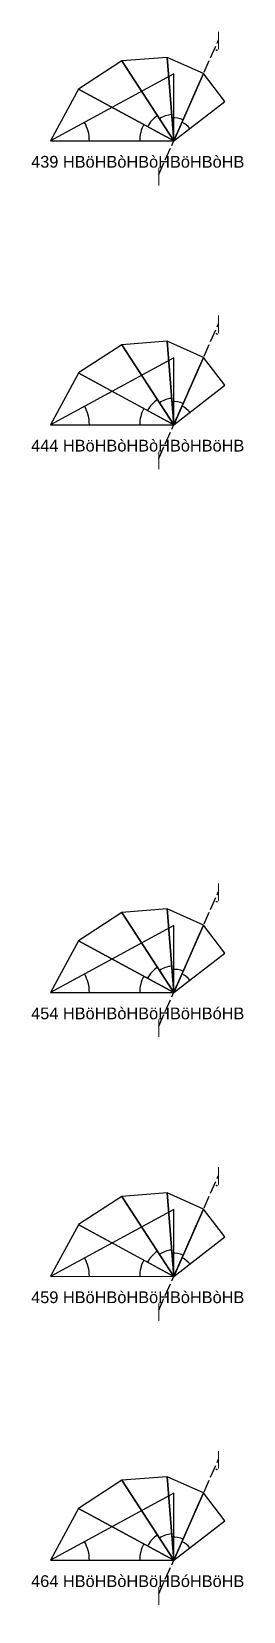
# Model space of a CAD drawing. Header units: millimetres. Extents: x 122552 to 1654769, y -10280102 to 62068.
# Drawn here: x 1159409 to 1179363, y -5465298 to -5316991 of the extents above; entities that cross this region are included whole.
import ezdxf
from ezdxf.enums import TextEntityAlignment as Align

# ---------------------------------------------------------------- set-up
doc = ezdxf.new("R2010")
doc.units = ezdxf.units.MM
doc.linetypes.add('ACAD_ISO02W100', pattern=[15, 12, -3])
for name, color, linetype in [('BASE', 170, 'Continuous'), ('HYPOTENUSE', 20, 'Continuous'), ('PERPENDICULAR', 90, 'Continuous'), ('Standard', 7, 'Continuous')]:
    doc.layers.add(name, color=color, linetype=linetype)
doc.styles.add('Arial', font='arial_0.ttf')

msp = doc.modelspace()

# ---------------------------------------------------------------- texts
at = {"style": 'Arial'}
for s, p in [('⌡', (1177005, -5317773)), ('439 HBöHBòHBòHBöHBòHB', (1169409, -5329213)), ('⌠', (1171390, -5330411)), ('⌡', (1177005, -5344422)), ('444 HBöHBòHBòHBòHBöHB', (1169409, -5355861)), ('⌠', (1171390, -5357060)), ('⌡', (1177005, -5397719)), ('454 HBöHBòHBöHBöHBóHB', (1169409, -5409159)), ('⌠', (1171390, -5410357)), ('⌡', (1177005, -5424368)), ('459 HBöHBòHBöHBòHBòHB', (1169409, -5435807)), ('⌠', (1171390, -5437006)), ('⌡', (1177005, -5451017)), ('464 HBöHBòHBöHBóHBöHB', (1169409, -5462456)), ('⌠', (1171390, -5463655))]:
    msp.add_text(s, height=1100, dxfattribs=at).set_placement(p, align=Align.MIDDLE_CENTER)

# ---------------------------------------------------------------- blocks, each defined once
blk = doc.blocks.new('fundamental_block_GT')
at = {"color": 4}
blk.add_arc((0, -2), 277, 359.9799, 28.4254, dxfattribs=at)
at = {"layer": 'BASE'}
blk.add_line((0, 0), (879, -7), dxfattribs=at)
at = {"layer": 'HYPOTENUSE'}
blk.add_line((883, 469), (0, 0), dxfattribs=at)
at = {"layer": 'PERPENDICULAR'}
blk.add_line((879, -7), (883, 469), dxfattribs=at)

# ---------------------------------------------------------------- linework, layer by layer
at = {"linetype": 'ACAD_ISO02W100', "ltscale": 100}
for p, q in [((1171390, -5330411), (1177005, -5317773)), ((1171390, -5357060), (1177005, -5344422)), ((1171390, -5410357), (1177005, -5397719)), ((1171390, -5437006), (1177005, -5424368)), ((1171390, -5463655), (1177005, -5451017))]:
    msp.add_line(p, q, dxfattribs=at)

# ---------------------------------------------------------------- block references
for p, xscale, yscale, zscale, rotation in [((1172794, -5327252), 10.18429076373601, 10.18429076373601, 10.18429076373601, 123.5116672382091), ((1172794, -5327252), 8.951118371073518, 8.951118371073518, 8.951118371073518, 95.02333447641668), ((1172794, -5327252), 7.867265571232678, 7.867265571232678, 7.867265571232678, 66.53500171461897), ((1172794, -5327252), 6.914651890686425, 6.914651890686425, 6.914651890686425, 38.04666895281858), ((1172794, -5327252), 11.58735412275403, 11.58735412275403, 11.58735412275403, 152.0000000000003), ((1172794, -5353901), 10.18429076373601, 10.18429076373601, 10.18429076373601, 123.5116672382091), ((1172794, -5353901), 8.951118371073518, 8.951118371073518, 8.951118371073518, 95.02333447641668), ((1172794, -5353901), 7.867265571232678, 7.867265571232678, 7.867265571232678, 66.53500171461897), ((1172794, -5353901), 6.914651890686425, 6.914651890686425, 6.914651890686425, 38.04666895281858), ((1172794, -5353901), 11.58735412275403, 11.58735412275403, 11.58735412275403, 152.0000000000003), ((1172794, -5407198), 10.18429076373601, 10.18429076373601, 10.18429076373601, 123.5116672382091), ((1172794, -5407198), 8.951118371073518, 8.951118371073518, 8.951118371073518, 95.02333447641668), ((1172794, -5407198), 7.867265571232678, 7.867265571232678, 7.867265571232678, 66.53500171461897), ((1172794, -5407198), 6.914651890686425, 6.914651890686425, 6.914651890686425, 38.04666895281858), ((1172794, -5407198), 11.58735412275403, 11.58735412275403, 11.58735412275403, 152.0000000000003), ((1172794, -5433847), 10.18429076373601, 10.18429076373601, 10.18429076373601, 123.5116672382091), ((1172794, -5433847), 8.951118371073518, 8.951118371073518, 8.951118371073518, 95.02333447641668), ((1172794, -5433847), 7.867265571232678, 7.867265571232678, 7.867265571232678, 66.53500171461897), ((1172794, -5433847), 6.914651890686425, 6.914651890686425, 6.914651890686425, 38.04666895281858), ((1172794, -5433847), 11.58735412275403, 11.58735412275403, 11.58735412275403, 152.0000000000003), ((1172794, -5460495), 10.18429076373601, 10.18429076373601, 10.18429076373601, 123.5116672382091), ((1172794, -5460495), 8.951118371073518, 8.951118371073518, 8.951118371073518, 95.02333447641668), ((1172794, -5460495), 7.867265571232678, 7.867265571232678, 7.867265571232678, 66.53500171461897), ((1172794, -5460495), 6.914651890686425, 6.914651890686425, 6.914651890686425, 38.04666895281858), ((1172794, -5460495), 11.58735412275403, 11.58735412275403, 11.58735412275403, 152.0000000000003)]:
    msp.add_blockref('fundamental_block_GT', p, dxfattribs=dict(xscale=xscale, yscale=yscale, zscale=zscale, rotation=rotation))
at = {"layer": 'Standard', "xscale": 13.18371388650824, "yscale": 13.18371388650824, "zscale": 13.18371388650824, "rotation": 0.4883327617913192}
for p in [(1161207, -5327252), (1161207, -5353901), (1161207, -5407198), (1161207, -5433847), (1161207, -5460495)]:
    msp.add_blockref('fundamental_block_GT', p, dxfattribs=at)

msp.set_redraw_order([(e.dxf.handle, doc.entitydb.next_handle()) for e in msp.query("TEXT MTEXT ATTDEF DIMENSION ARC_DIMENSION")])  # texts and dimensions are drawn at this point

doc.saveas('drawing.dxf')
